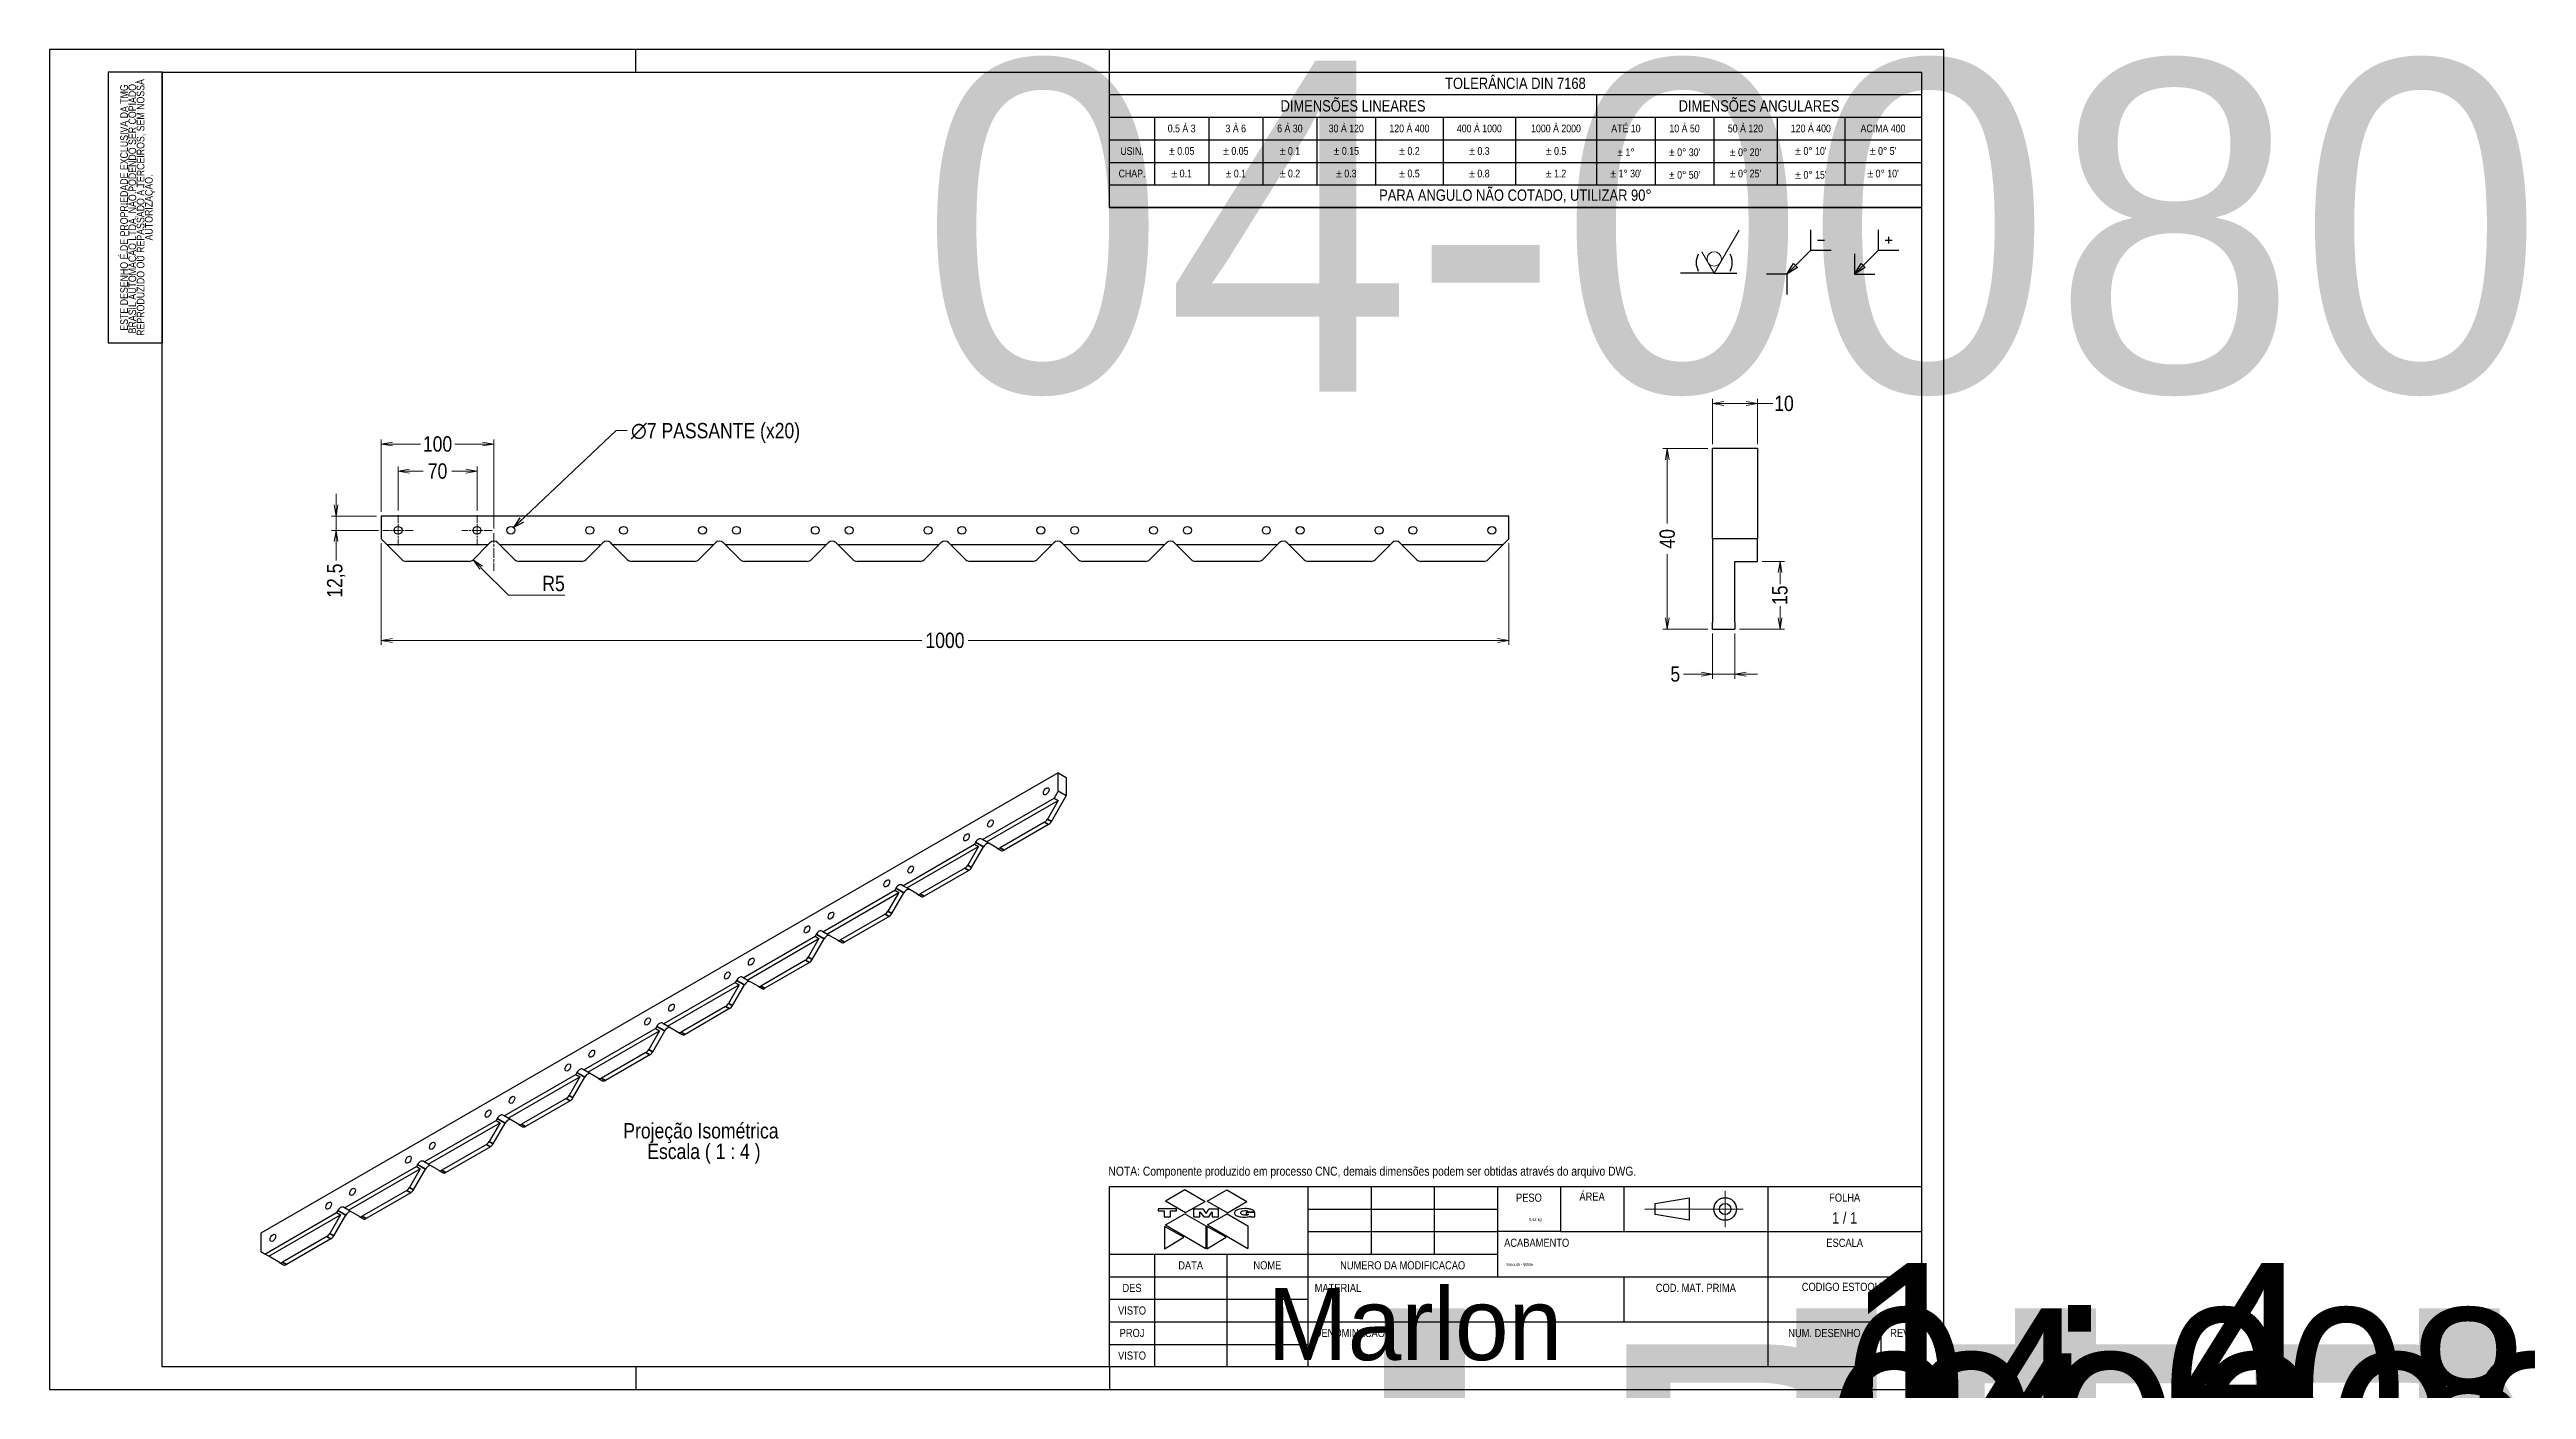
# Model space of a CAD drawing. Header units: millimetres. Extents: x 0 to 9914, y -512 to 1188.
# Drawn here: x 0 to 2197, y 0 to 1188 of the extents above; entities that cross this region are included whole.
import ezdxf
from ezdxf.enums import TextEntityAlignment as Align

# ---------------------------------------------------------------- set-up
doc = ezdxf.new("R2018")
doc.units = ezdxf.units.MM
doc.header["$LTSCALE"] = 4
doc.linetypes.add('CHAIN', pattern=[0.3543, 0.2362, -0.0295, 0.0591, -0.0295])
doc.layers.get('0').update_dxf_attribs({"lineweight": 25})
for name, color, linetype, lineweight in [('TMG - Bordas', 7, 'Continuous', 25), ('TMG - Simbolos', 7, 'Continuous', 25), ('TMG - Título', 7, 'Continuous', 25), ('TMG - Visível', 7, 'Continuous', 25), ('TMG - Visível Estreita', 7, 'Continuous', 35)]:
    doc.layers.add(name, color=color, linetype=linetype, lineweight=lineweight)
for name, color, linetype, lineweight, true_color in [('TMG - Cota', 1, 'Continuous', 18, 0xff0000), ('TMG - Laranja', 7, 'Continuous', 9, 0xf49800), ('TMG - Linha de Centro', 5, 'Continuous', 18, 0x0000ff), ('TMG - Marca de Centro', 5, 'Continuous', 18, 0x0000ff), ('TMG - Marrom', 7, 'Continuous', 9, 0x716f5f), ('TMG - Simbologia Usinagem', 5, 'Continuous', 18, 0x0000ff)]:
    doc.layers.add(name, color=color, linetype=linetype, lineweight=lineweight, true_color=true_color)
doc.styles.get("Standard").update_dxf_attribs({"font": 'technic_.ttf'})
doc.styles.add('TMG - Cota', font='technic_.ttf')
doc.styles.add('TMG - Lista de Peças', font='technic_.ttf')
doc.styles.add('TMG - Tolerância', font='technic_.ttf')
doc.dimstyles.new('TMG - Cota', dxfattribs={"dimscale": 4, "dimtxt": 3.4, "dimasz": 2.5, "dimexe": 1, "dimexo": 1, "dimgap": 0.8, "dimtad": 0, "dimrnd": 1e-08, "dimtxsty": 'TMG - Cota', "dimblk": 'OPEN', "dimcen": 0.09, "dimdle": 10, "dimclrd": 256, "dimclre": 256, "dimclrt": 256, "dimadec": 0, "dimazin": 0, "dimtfac": 0.470588, "dimtmove": 0, "dimatfit": 3, "dimldrblk": 'Open-1', "dimfxl": 1, "dimtolj": 1, "dimtzin": 0, "dimlwd": -1, "dimlwe": -1, "dimarcsym": 0})
doc.dimstyles.new('TMG - Cota$7', dxfattribs={"dimscale": 4, "dimtxt": 3.4, "dimasz": 2.5, "dimexe": 1, "dimexo": 1, "dimgap": 0.8, "dimtad": 0, "dimrnd": 1e-08, "dimtxsty": 'TMG - Cota', "dimblk": 'OPEN', "dimcen": 0.09, "dimdle": 10, "dimclrd": 256, "dimclre": 256, "dimclrt": 256, "dimadec": 0, "dimazin": 0, "dimtfac": 0.470588, "dimtmove": 0, "dimatfit": 3, "dimldrblk": 'Open-1', "dimfxl": 1, "dimtolj": 1, "dimtzin": 0, "dimlwd": -1, "dimlwe": -1, "dimarcsym": 0})

msp = doc.modelspace()

# ---------------------------------------------------------------- texts
at = {"layer": 'TMG - Cota', "insert": (515.609, 856.915), "char_height": 13.6, "width": 184.43258, "attachment_point": 1, "line_spacing_factor": 1.05, "style": 'TMG - Cota'}
msp.add_mtext('{\\fAIGDT|b0|i0;\\H13.6000;n\\fTechnic|b0|i0;\\H13.6000;7 PASSANTE (x20)\\P }', dxfattribs=at)
at = {"layer": 'TMG - Simbolos', "char_height": 13.6, "attachment_point": 7, "style": 'TMG - Cota'}
for s, insert in [('Projeção Isométrica', (508.839, 218.359)), ('Escala ( 1 : 4 )', (530.106, 200.194))]:
    msp.add_mtext(s, dxfattribs=dict(at, insert=insert))
at = {"layer": 'TMG - Simbolos', "insert": (939.049, 187.115), "char_height": 8, "width": 576.78848, "attachment_point": 7, "style": 'TMG - Lista de Peças'}
msp.add_mtext('{\\fTechnic|b0|i0;NOTA: Componente produzido em processo CNC, demais dimensões podem ser obtidas através do arquivo DWG.}', dxfattribs=at)

# ---------------------------------------------------------------- blocks, each defined once
blk = doc.blocks.new('Borders BORDA A3')
at = {"layer": 'TMG - Bordas'}
for p, q in [((420, 297), (0, 297)), ((0, 297), (0, 0)), ((130, 292), (130, 297)), ((235, 292), (235, 297)), ((420, 0), (420, 297)), ((0, 0), (420, 0)), ((130, 5), (130, 0)), ((235, 5), (235, 0))]:
    blk.add_line(p, q, dxfattribs=at)
at = {"layer": 'TMG - Bordas', "lineweight": 30}
for p, q in [((25, 292), (415, 292)), ((25, 5), (25, 292)), ((25, 232), (25, 292)), ((235, 292), (415, 292)), ((415, 292), (415, 5)), ((415, 292), (415, 262)), ((415, 5), (25, 5))]:
    blk.add_line(p, q, dxfattribs=at)
at = {"layer": 'TMG - Bordas', "lineweight": 30, "flags": 104}
blk.add_attdef('STOCK_NUMBER', text='', height=4.5, dxfattribs=at).set_placement((192.93, 294.57), align=Align.TOP_CENTER)
at = {"layer": 'TMG - Bordas', "lineweight": 30, "flags": 1}
blk.add_attdef('FILENAME_AND_PATH', text='', height=1.7, rotation=90, dxfattribs=at).set_placement((22.75, 5), align=Align.TOP_CENTER)
blk = doc.blocks.new('TMG.Rebarba')
at = {"layer": 'TMG - Simbolos'}
for p, q in [((-4.85, 2.65), (-4.85, 7.15)), ((10.15, 2.65), (10.15, 7.15)), ((12.4, 5.65), (12.4, 4.15)), ((-10.15, -2.65), (-4.85, 2.65)), ((-4.85, 2.65), (-0.35, 2.65)), ((-3.35, 4.9), (-1.85, 4.9)), ((4.85, -2.65), (10.15, 2.65)), ((4.85, 1.85), (4.85, -2.65)), ((10.15, 2.65), (14.65, 2.65)), ((11.65, 4.9), (13.15, 4.9)), ((-10.15, -2.65), (-14.65, -2.65)), ((-10.15, -2.65), (-8.67, -0.32)), ((-7.82, -1.17), (-10.15, -2.65)), ((-10.15, -2.65), (-10.15, -7.15)), ((-8.67, -0.32), (-7.82, -1.17)), ((4.85, -2.65), (6.33, -0.32)), ((7.18, -1.17), (4.85, -2.65)), ((4.85, -2.65), (9.35, -2.65)), ((6.33, -0.32), (7.18, -1.17))]:
    blk.add_line(p, q, dxfattribs=at)
blk = doc.blocks.new('Tolerâncias DIN 7168')
at = {"layer": 'TMG - Simbolos', "lineweight": 30}
for p, q in [((-180, -30), (-180, 0)), ((-180, -5), (0, -5)), ((-72, -5), (-72, -25)), ((-180, -10), (0, -10)), ((-170, -10), (-170, -25)), ((-158, -10), (-158, -25)), ((-146, -10), (-146, -25)), ((-134, -10), (-134, -25)), ((-121, -10), (-121, -25)), ((-106, -10), (-106, -25)), ((-90, -10), (-90, -25)), ((-59, -10), (-59, -25)), ((-46, -10), (-46, -25)), ((-32, -10), (-32, -25)), ((-17, -10), (-17, -25)), ((-180, -15), (0, -15)), ((-180, -20), (0, -20)), ((-180, -25), (0, -25)), ((-180, -30), (0, -30)), ((0, -30), (-180, -30))]:
    blk.add_line(p, q, dxfattribs=at)
at = {"layer": 'TMG - Simbolos'}
for p, q in [((-180, 0), (0, 0)), ((0, 0), (0, -30))]:
    blk.add_line(p, q, dxfattribs=at)
at = {"layer": 'TMG - Simbolos', "attachment_point": 5, "style": 'TMG - Tolerância'}
for s, insert, char_height in [('\\fTechnic|b0|i0;\\H2.5000;TOLERÂNCIA DIN 7168', (-90, -2.5), 2.5), ('\\fTechnic|b0|i0;\\H2.5000;DIMENSÕES LINEARES', (-126, -7.5), 2.5), ('\\fTechnic|b0|i0;\\H2.5000;DIMENSÕES ANGULARES', (-36, -7.5), 2.5), ('\\fTechnic|b0|i0;\\H1.7000;0.5 À 3', (-164, -12.5), 1.7), ('\\fTechnic|b0|i0;\\H1.7000;3 À 6', (-152, -12.5), 1.7), ('\\fTechnic|b0|i0;\\H1.7000;6 À 30', (-140, -12.5), 1.7), ('\\fTechnic|b0|i0;\\H1.7000;30 À 120', (-127.5, -12.5), 1.7), ('\\fTechnic|b0|i0;\\H1.7000;120 À 400', (-113.5, -12.5), 1.7), ('\\fTechnic|b0|i0;\\H1.7000;400 À 1000', (-98, -12.5), 1.7), ('\\fTechnic|b0|i0;\\H1.7000;1000 À 2000', (-81, -12.5), 1.7), ('\\fTechnic|b0|i0;\\H1.7000;ATÉ 10', (-65.5, -12.5), 1.7), ('\\fTechnic|b0|i0;\\H1.7000;10 À 50', (-52.5, -12.5), 1.7), ('\\fTechnic|b0|i0;\\H1.7000;50 À 120', (-39, -12.5), 1.7), ('\\fTechnic|b0|i0;\\H1.7000;120 À 400', (-24.5, -12.5), 1.7), ('\\fTechnic|b0|i0;\\H1.7000;ACIMA 400', (-8.5, -12.49), 1.7), ('\\fTechnic|b0|i0;\\H1.7000;CHAP.', (-175, -22.49), 1.7), ('\\fTechnic|b0|i0;\\H1.7000;USIN.', (-175, -17.5), 1.7), ('\\fTechnic|b0|i0;\\H1.7000;± 0.05', (-164, -17.49), 1.7), ('\\fTechnic|b0|i0;\\H1.7000;± 0.1', (-164, -22.49), 1.7), ('\\fTechnic|b0|i0;\\H1.7000;± 0.05', (-152, -17.49), 1.7), ('\\fTechnic|b0|i0;\\H1.7000;± 0.1', (-152, -22.49), 1.7), ('\\fTechnic|b0|i0;\\H1.7000;± 0.1', (-140, -17.49), 1.7), ('\\fTechnic|b0|i0;\\H1.7000;± 0.2', (-140, -22.49), 1.7), ('\\fTechnic|b0|i0;\\H1.7000;± 0.15', (-127.5, -17.49), 1.7), ('\\fTechnic|b0|i0;\\H1.7000;± 0.3', (-127.5, -22.49), 1.7), ('\\fTechnic|b0|i0;\\H1.7000;± 0.2', (-113.5, -17.49), 1.7), ('\\fTechnic|b0|i0;\\H1.7000;± 0.5', (-113.5, -22.49), 1.7), ('\\fTechnic|b0|i0;\\H1.7000;± 0.3', (-98, -17.49), 1.7), ('\\fTechnic|b0|i0;\\H1.7000;± 0.8', (-98, -22.5), 1.7), ('\\fTechnic|b0|i0;\\H1.7000;± 0.5', (-81, -17.49), 1.7), ('\\fTechnic|b0|i0;\\H1.7000;± 1.2', (-81, -22.49), 1.7), ("\\fTechnic|b0|i0;\\H1.7000;± 1° 30'", (-65.5, -22.49), 1.7), ('\\fTechnic|b0|i0;\\H1.7000;± 1°\\fTechnic|b0|i0;\\H1.6000;\\P', (-65.5, -17.78), 1.7), ("\\fTechnic|b0|i0;\\H1.7000;± 0° 30'\\fTechnic|b0|i0;\\H1.6000;\\P", (-52.5, -17.78), 1.7), ("\\fTechnic|b0|i0;\\H1.7000;± 0° 50'\\fTechnic|b0|i0;\\H1.6000;\\P", (-52.5, -22.78), 1.7), ("\\fTechnic|b0|i0;\\H1.7000;± 0° 20'\\fTechnic|b0|i0;\\H1.6000;\\P", (-39, -17.78), 1.7), ("\\fTechnic|b0|i0;\\H1.7000;± 0° 25'", (-39, -22.49), 1.7), ("\\fTechnic|b0|i0;\\H1.7000;± 0° 10'", (-24.5, -17.49), 1.7), ("\\fTechnic|b0|i0;\\H1.7000;± 0° 15'\\fTechnic|b0|i0;\\H1.6000;\\P", (-24.5, -22.78), 1.7), ("\\fTechnic|b0|i0;\\H1.7000;± 0° 10'", (-8.5, -22.49), 1.7), ("\\fTechnic|b0|i0;\\H1.7000;± 0° 5'", (-8.5, -17.49), 1.7), ('\\fTechnic|b0|i0;\\H2.5000;PARA ANGULO NÃO COTADO, UTILIZAR 90°', (-90, -27.5), 2.5)]:
    blk.add_mtext(s, dxfattribs=dict(at, insert=insert, char_height=char_height))
blk = doc.blocks.new('TMG.Propriedade')
at = {"layer": 'TMG - Simbolos', "lineweight": 30}
for p, q in [((-12, 0), (-12, -60)), ((0, 0), (-12, 0)), ((-12, -60), (0, -60))]:
    blk.add_line(p, q, dxfattribs=at)
at = {"layer": 'TMG - Simbolos'}
blk.add_line((0, 0), (0, -60), dxfattribs=at)
at = {"layer": 'TMG - Simbolos', "insert": (-5.47, -30), "char_height": 1.7, "width": 58.8074, "attachment_point": 5, "rotation": 90, "line_spacing_factor": 0.645397, "style": 'TMG - Tolerância'}
blk.add_mtext('\\fTechnic|b0|i0;\\H1.7000;ESTE DESENHO É DE PROPRIEDADE EXCLUSIVA DA TMG BRASIL AUTOMAÇÃO LTDA\\fTechnic|b0|i0;\\H1.7000;, NÃO PODENDO SER COPIADO, REPRODUZIDO OU REPASSADO À TERCEIROS, SEM NOSSA AUTORIZAÇÃO.\\fTechnic|b0|i0;\\H1.6000;\\P', dxfattribs=at)
blk = doc.blocks.new('(U.P.)')
at = {"layer": 'TMG - Simbologia Usinagem', "lineweight": 18}
for p, q in [((13, 9.53), (7.5, 0)), ((7.5, 0), (4.75, 4.76))]:
    blk.add_line(p, q, dxfattribs=at)
at = {"layer": 'TMG - Simbologia Usinagem'}
blk.add_circle((7.5, 3.18), 1.59, dxfattribs=at)
at = {"layer": 'TMG - Título'}
for q in [(0, 0), (12.5, 0)]:
    blk.add_line((7.5, 0), q, dxfattribs=at)
for start, end in [(151.9454, 208.0546), (331.9454, 28.0546)]:
    blk.add_arc((7.5, 2.38), 4, start, end, dxfattribs=at)
blk = doc.blocks.new('_Open')
at = {"color": 0, "linetype": 'ByBlock', "lineweight": -2}
for p, q in [((-1, 0.17), (0, 0)), ((-1, -0.17), (0, 0)), ((0, 0), (-1, 0))]:
    blk.add_line(p, q, dxfattribs=at)
blk = doc.blocks.new('*D28')
at = {"layer": 'Defpoints', "color": 0, "transparency": 16777216}
for p in [(1474.7, 874.2), (1474.7, 834.2), (1514.7, 834.2)]:
    blk.add_point(p, dxfattribs=at)
at = {"layer": 'TMG - Cota', "transparency": 16777216}
for p, q in [((1474.7, 838.2), (1474.7, 878.2)), ((1484.7, 874.2), (1504.7, 874.2)), ((1514.7, 838.2), (1514.7, 878.2)), ((1514.7, 874.2), (1528.4, 874.2))]:
    blk.add_line(p, q, dxfattribs=at)
at = {"layer": 'TMG - Cota', "transparency": 16777216, "xscale": 10, "yscale": 10, "zscale": 10, "rotation": 180}
blk.add_blockref('_Open', (1474.7, 874.2), dxfattribs=at)
at = {"layer": 'TMG - Cota', "transparency": 16777216, "xscale": 10, "yscale": 10, "zscale": 10}
blk.add_blockref('_Open', (1514.7, 874.2), dxfattribs=at)
at = {"layer": 'TMG - Cota', "transparency": 16777216, "insert": (1538.2, 881.1), "char_height": 13.6, "attachment_point": 2, "style": 'TMG - Cota'}
blk.add_mtext('\\A1;10', dxfattribs=at)
blk = doc.blocks.new('Open-1')
at = {"color": 0}
for p, q in [((0, 0), (-1, 0.25)), ((-1, 0), (0, 0)), ((-1, -0.25), (0, 0))]:
    blk.add_line(p, q, dxfattribs=at)
blk = doc.blocks.new('*D29')
at = {"layer": 'Defpoints', "color": 0, "transparency": 16777216}
for p in [(1474.7, 834.2), (1434.7, 674.2), (1474.7, 674.2)]:
    blk.add_point(p, dxfattribs=at)
at = {"layer": 'TMG - Cota', "transparency": 16777216}
for p, q in [((1470.7, 834.2), (1430.7, 834.2)), ((1434.7, 824.2), (1434.7, 767.7)), ((1434.7, 684.2), (1434.7, 740.7)), ((1470.7, 674.2), (1430.7, 674.2))]:
    blk.add_line(p, q, dxfattribs=at)
at = {"layer": 'TMG - Cota', "transparency": 16777216, "xscale": 10, "yscale": 10, "zscale": 10}
for p, rotation in [((1434.7, 834.2), 90), ((1434.7, 674.2), 270)]:
    blk.add_blockref('_Open', p, dxfattribs=dict(at, rotation=rotation))
at = {"layer": 'TMG - Cota', "transparency": 16777216, "insert": (1427.8, 754.2), "char_height": 13.6, "attachment_point": 2, "rotation": 90, "style": 'TMG - Cota'}
blk.add_mtext('\\A1;40', dxfattribs=at)
blk = doc.blocks.new('*D30')
at = {"layer": 'Defpoints', "color": 0, "transparency": 16777216}
for p in [(1514.7, 734.2), (1494.7, 674.2), (1534.7, 674.2)]:
    blk.add_point(p, dxfattribs=at)
at = {"layer": 'TMG - Cota', "transparency": 16777216}
for p, q in [((1518.7, 734.2), (1538.7, 734.2)), ((1534.7, 724.2), (1534.7, 713.9)), ((1534.7, 684.2), (1534.7, 694.5)), ((1498.7, 674.2), (1538.7, 674.2))]:
    blk.add_line(p, q, dxfattribs=at)
at = {"layer": 'TMG - Cota', "transparency": 16777216, "xscale": 10, "yscale": 10, "zscale": 10}
for p, rotation in [((1534.7, 734.2), 90), ((1534.7, 674.2), 270)]:
    blk.add_blockref('_Open', p, dxfattribs=dict(at, rotation=rotation))
at = {"layer": 'TMG - Cota', "transparency": 16777216, "insert": (1527.7, 704.2), "char_height": 13.6, "attachment_point": 2, "rotation": 90, "style": 'TMG - Cota'}
blk.add_mtext('\\A1;15', dxfattribs=at)
blk = doc.blocks.new('*D31')
at = {"layer": 'Defpoints', "color": 0, "transparency": 16777216}
for p in [(1474.7, 674.2), (1494.7, 674.2), (1494.7, 634.2)]:
    blk.add_point(p, dxfattribs=at)
at = {"layer": 'TMG - Cota', "transparency": 16777216}
for p, q in [((1474.7, 670.2), (1474.7, 630.2)), ((1494.7, 670.2), (1494.7, 630.2)), ((1464.7, 634.2), (1449.2, 634.2)), ((1494.7, 634.2), (1474.7, 634.2)), ((1504.7, 634.2), (1514.7, 634.2))]:
    blk.add_line(p, q, dxfattribs=at)
at = {"layer": 'TMG - Cota', "transparency": 16777216, "xscale": 10, "yscale": 10, "zscale": 10}
blk.add_blockref('_Open', (1474.7, 634.2), dxfattribs=at)
at = {"layer": 'TMG - Cota', "transparency": 16777216, "xscale": 10, "yscale": 10, "zscale": 10, "rotation": 180}
blk.add_blockref('_Open', (1494.7, 634.2), dxfattribs=at)
at = {"layer": 'TMG - Cota', "transparency": 16777216, "insert": (1441.8, 641.2), "char_height": 13.6, "attachment_point": 2, "style": 'TMG - Cota'}
blk.add_mtext('\\A1;5', dxfattribs=at)
blk = doc.blocks.new('*D32')
at = {"layer": 'Defpoints', "color": 0, "transparency": 16777216}
for p in [(394.1, 838.2), (294.1, 774.2), (394.1, 759.2)]:
    blk.add_point(p, dxfattribs=at)
at = {"layer": 'TMG - Cota', "transparency": 16777216}
for p, q in [((294.1, 778.2), (294.1, 842.2)), ((304.1, 838.2), (328.9, 838.2)), ((384.1, 838.2), (359.3, 838.2)), ((394.1, 763.2), (394.1, 842.2))]:
    blk.add_line(p, q, dxfattribs=at)
at = {"layer": 'TMG - Cota', "transparency": 16777216, "xscale": 10, "yscale": 10, "zscale": 10, "rotation": 180}
blk.add_blockref('_Open', (294.1, 838.2), dxfattribs=at)
at = {"layer": 'TMG - Cota', "transparency": 16777216, "xscale": 10, "yscale": 10, "zscale": 10}
blk.add_blockref('_Open', (394.1, 838.2), dxfattribs=at)
at = {"layer": 'TMG - Cota', "transparency": 16777216, "insert": (344.1, 845.1), "char_height": 13.6, "attachment_point": 2, "style": 'TMG - Cota'}
blk.add_mtext('\\A1;100', dxfattribs=at)
blk = doc.blocks.new('*D33')
at = {"layer": 'Defpoints', "color": 0, "transparency": 16777216}
for p in [(294.1, 754.2), (1294.1, 754.2), (1294.1, 664.1)]:
    blk.add_point(p, dxfattribs=at)
at = {"layer": 'TMG - Cota', "transparency": 16777216}
for p, q in [((294.1, 750.2), (294.1, 660.1)), ((1294.1, 750.2), (1294.1, 660.1)), ((304.1, 664.1), (773.5, 664.1)), ((1284.1, 664.1), (814.7, 664.1))]:
    blk.add_line(p, q, dxfattribs=at)
at = {"layer": 'TMG - Cota', "transparency": 16777216, "xscale": 10, "yscale": 10, "zscale": 10, "rotation": 180}
blk.add_blockref('_Open', (294.1, 664.1), dxfattribs=at)
at = {"layer": 'TMG - Cota', "transparency": 16777216, "xscale": 10, "yscale": 10, "zscale": 10}
blk.add_blockref('_Open', (1294.1, 664.1), dxfattribs=at)
at = {"layer": 'TMG - Cota', "transparency": 16777216, "insert": (794.1, 671), "char_height": 13.6, "attachment_point": 2, "style": 'TMG - Cota'}
blk.add_mtext('\\A1;1000', dxfattribs=at)
blk = doc.blocks.new('*D34')
at = {"layer": 'Defpoints', "color": 0, "transparency": 16777216}
for p in [(254.1, 774.2), (294.1, 774.2), (295.6, 761.7)]:
    blk.add_point(p, dxfattribs=at)
at = {"layer": 'TMG - Cota', "transparency": 16777216}
for p, q in [((254.1, 784.2), (254.1, 794.2)), ((290.1, 774.2), (250.1, 774.2)), ((254.1, 774.2), (254.1, 761.7)), ((291.6, 761.7), (250.1, 761.7)), ((254.1, 751.7), (254.1, 735))]:
    blk.add_line(p, q, dxfattribs=at)
at = {"layer": 'TMG - Cota', "transparency": 16777216, "xscale": 10, "yscale": 10, "zscale": 10}
for p, rotation in [((254.1, 774.2), 270), ((254.1, 761.7), 90)]:
    blk.add_blockref('_Open', p, dxfattribs=dict(at, rotation=rotation))
at = {"layer": 'TMG - Cota', "transparency": 16777216, "insert": (246.1, 717.1), "char_height": 13.6, "attachment_point": 2, "rotation": 90, "style": 'TMG - Cota'}
blk.add_mtext('\\A1;12,5', dxfattribs=at)
blk = doc.blocks.new('*D35')
at = {"layer": 'Defpoints', "color": 0, "transparency": 16777216}
for p in [(379.1, 814.2), (309.1, 775.2), (379.1, 775.2)]:
    blk.add_point(p, dxfattribs=at)
at = {"layer": 'TMG - Cota', "transparency": 16777216}
for p, q in [((309.1, 779.2), (309.1, 818.2)), ((319.1, 814.2), (331.3, 814.2)), ((369.1, 814.2), (356.8, 814.2)), ((379.1, 779.2), (379.1, 818.2))]:
    blk.add_line(p, q, dxfattribs=at)
at = {"layer": 'TMG - Cota', "transparency": 16777216, "xscale": 10, "yscale": 10, "zscale": 10, "rotation": 180}
blk.add_blockref('_Open', (309.1, 814.2), dxfattribs=at)
at = {"layer": 'TMG - Cota', "transparency": 16777216, "xscale": 10, "yscale": 10, "zscale": 10}
blk.add_blockref('_Open', (379.1, 814.2), dxfattribs=at)
at = {"layer": 'TMG - Cota', "transparency": 16777216, "insert": (344.1, 821.1), "char_height": 13.6, "attachment_point": 2, "style": 'TMG - Cota'}
blk.add_mtext('\\A1;70', dxfattribs=at)
blk = doc.blocks.new('*D36')
at = {"layer": 'Defpoints', "color": 0, "transparency": 16777216}
for p in [(372, 739.2), (375.6, 735.7)]:
    blk.add_point(p, dxfattribs=at)
at = {"layer": 'TMG - Cota', "transparency": 16777216}
for p, q in [((407, 704.3), (382.6, 728.6)), ((457.1, 704.3), (407, 704.3))]:
    blk.add_line(p, q, dxfattribs=at)
at = {"layer": 'TMG - Cota', "transparency": 16777216, "xscale": 10, "yscale": 10, "zscale": 10, "rotation": 135.0000000000055}
blk.add_blockref('_Open', (375.6, 735.7), dxfattribs=at)
at = {"layer": 'TMG - Cota', "transparency": 16777216, "insert": (447, 721.4), "char_height": 13.6, "attachment_point": 2, "style": 'TMG - Cota'}
blk.add_mtext('\\A1;R5', dxfattribs=at)
blk = doc.blocks.new('Title Blocks LEGENDA TMG A4 A3')
at = {"layer": 'TMG - Bordas', "lineweight": 30}
blk.add_line((151.61, 80.53), (195.61, 80.53), dxfattribs=at)
at = {"layer": 'TMG - Laranja', "color": 30, "linetype": 'Continuous', "lineweight": 30, "true_color": 0xf49800}
for p, q in [((164.01, 92.36), (168.34, 94.82)), ((168.34, 94.82), (172.79, 92.22)), ((173.29, 92.29), (177.63, 94.75)), ((177.63, 94.75), (182.08, 92.16)), ((164.01, 92.36), (168.45, 89.76)), ((164.01, 87.01), (168.34, 89.47)), ((168.34, 89.47), (172.95, 86.79)), ((168.45, 89.76), (172.79, 92.22)), ((173.29, 92.29), (177.74, 89.69)), ((173.36, 87.01), (177.69, 89.47)), ((177.69, 89.47), (182.3, 86.79)), ((177.74, 89.69), (182.08, 92.16)), ((164.01, 87.01), (172.95, 81.81)), ((172.95, 86.79), (172.95, 81.81)), ((173.36, 87.01), (182.3, 81.81)), ((182.3, 86.79), (182.3, 81.81))]:
    blk.add_line(p, q, dxfattribs=at)
at = {"layer": 'TMG - Linha de Centro'}
for p, q in [((288.11, 94.53), (288.11, 86.53)), ((292.11, 90.53), (270.27, 90.53))]:
    blk.add_line(p, q, dxfattribs=at)
at = {"layer": 'TMG - Marrom', "color": 251, "linetype": 'Continuous', "lineweight": 30, "true_color": 0x716f5f}
for p, q in [((162.41, 90.58), (162.41, 90.12)), ((166.47, 90.58), (162.41, 90.58)), ((162.41, 90.12), (163.71, 90.12)), ((163.71, 90.12), (163.71, 88.77)), ((163.71, 88.77), (165.15, 88.77)), ((165.15, 88.77), (165.15, 90.09)), ((165.15, 90.09), (166.47, 90.09)), ((166.47, 90.09), (166.47, 90.58)), ((170.32, 88.77), (170.32, 90.58)), ((170.32, 90.58), (172.34, 90.58)), ((170.32, 88.77), (171.67, 88.77)), ((171.67, 88.77), (171.67, 89.91)), ((171.67, 89.91), (172.52, 88.77)), ((172.34, 90.58), (173.02, 89.53)), ((172.52, 88.77), (173.62, 88.77)), ((173.02, 89.53), (173.7, 90.58)), ((173.62, 88.77), (174.39, 89.87)), ((173.7, 90.58), (175.76, 90.58)), ((174.39, 89.87), (174.39, 88.77)), ((174.39, 88.77), (175.76, 88.77)), ((175.76, 88.77), (175.76, 90.58)), ((179.32, 89.76), (179.3, 89.67)), ((179.3, 89.67), (179.32, 89.54)), ((179.39, 89.91), (179.32, 89.76)), ((179.32, 89.54), (179.39, 89.36)), ((179.5, 90.07), (179.39, 89.91)), ((179.39, 89.36), (179.48, 89.25)), ((179.48, 89.25), (179.65, 89.12)), ((179.68, 90.21), (179.5, 90.07)), ((179.65, 89.12), (179.85, 89.01)), ((179.83, 90.29), (179.68, 90.21)), ((180.01, 90.38), (179.83, 90.29)), ((179.85, 89.01), (179.96, 88.97)), ((179.96, 88.97), (180.12, 88.92)), ((180.34, 90.49), (180.01, 90.38)), ((180.12, 88.92), (180.31, 88.86)), ((180.31, 88.86), (180.49, 88.81)), ((180.83, 90.57), (180.34, 90.49)), ((180.49, 88.81), (180.69, 88.79)), ((180.69, 88.79), (180.84, 88.77)), ((180.73, 89.72), (180.75, 89.8)), ((180.73, 89.61), (180.73, 89.72)), ((180.75, 89.52), (180.73, 89.61)), ((180.75, 89.8), (180.8, 89.91)), ((180.82, 89.43), (180.75, 89.52)), ((180.8, 89.91), (180.86, 89.98)), ((180.89, 89.36), (180.82, 89.43)), ((181.1, 90.58), (180.83, 90.57)), ((180.84, 88.77), (181.11, 88.75)), ((180.86, 89.98), (180.97, 90.07)), ((180.97, 89.3), (180.89, 89.36)), ((180.97, 90.07), (181.11, 90.11)), ((181.08, 89.25), (180.97, 89.3)), ((181.24, 89.21), (181.08, 89.25)), ((181.59, 90.61), (181.1, 90.58)), ((181.11, 90.11), (181.33, 90.16)), ((181.11, 88.75), (181.33, 88.73)), ((181.46, 89.17), (181.24, 89.21)), ((181.33, 90.16), (181.63, 90.18)), ((181.33, 88.73), (181.41, 88.73)), ((181.41, 88.73), (181.63, 88.73)), ((181.68, 89.14), (181.46, 89.17)), ((181.99, 90.62), (181.59, 90.61)), ((181.63, 90.18), (181.9, 90.18)), ((181.63, 88.73), (181.85, 88.73)), ((181.81, 89.14), (181.68, 89.14)), ((181.94, 89.14), (181.81, 89.14)), ((181.85, 88.73), (182.21, 88.77)), ((181.9, 90.18), (182.01, 90.16)), ((181.92, 89.74), (181.92, 89.36)), ((183.81, 89.74), (181.92, 89.74)), ((181.92, 89.36), (182.54, 89.36)), ((182.1, 89.17), (181.94, 89.14)), ((182.18, 90.6), (181.99, 90.62)), ((182.01, 90.16), (182.12, 90.11)), ((182.23, 89.19), (182.1, 89.17)), ((182.12, 90.11), (182.21, 90.08)), ((182.38, 90.57), (182.18, 90.6)), ((182.21, 90.08), (182.32, 90)), ((182.21, 88.77), (182.43, 88.79)), ((182.36, 89.23), (182.23, 89.19)), ((182.32, 90), (182.38, 89.91)), ((182.45, 89.28), (182.36, 89.23)), ((182.58, 90.55), (182.38, 90.57)), ((182.38, 89.91), (183.75, 89.91)), ((182.43, 88.79), (182.69, 88.88)), ((182.54, 89.36), (182.45, 89.28)), ((182.69, 90.53), (182.58, 90.55)), ((182.82, 90.51), (182.69, 90.53)), ((182.69, 88.88), (182.87, 88.95)), ((182.95, 90.46), (182.82, 90.51)), ((182.87, 88.95), (182.89, 88.77)), ((182.89, 88.77), (183.81, 88.77)), ((183.04, 90.44), (182.95, 90.46)), ((183.13, 90.42), (183.04, 90.44)), ((183.24, 90.38), (183.13, 90.42)), ((183.33, 90.33), (183.24, 90.38)), ((183.42, 90.29), (183.33, 90.33)), ((183.48, 90.25), (183.42, 90.29)), ((183.55, 90.2), (183.48, 90.25)), ((183.64, 90.13), (183.55, 90.2)), ((183.68, 90.07), (183.64, 90.13)), ((183.72, 90), (183.68, 90.07)), ((183.75, 89.96), (183.72, 90)), ((183.75, 89.91), (183.75, 89.96)), ((183.81, 88.77), (183.81, 89.74)), ((163.83, 86.68), (163.83, 81.73)), ((168.12, 84.26), (163.83, 86.68)), ((163.83, 81.73), (168.12, 84.26)), ((173.18, 86.68), (173.18, 81.73)), ((177.47, 84.26), (173.18, 86.68)), ((173.18, 81.73), (177.47, 84.26))]:
    blk.add_line(p, q, dxfattribs=at)
at = {"layer": 'TMG - Simbolos', "lineweight": 30}
for p, q in [((151.61, 95.53), (331.61, 95.53)), ((151.61, 55.53), (151.61, 95.53)), ((195.61, 95.53), (195.61, 55.53)), ((209.61, 95.53), (209.61, 80.53)), ((223.61, 95.53), (223.61, 80.53)), ((237.61, 95.53), (237.61, 80.53)), ((265.61, 95.53), (265.61, 85.53)), ((297.61, 95.53), (297.61, 55.53)), ((331.61, 95.53), (331.61, 55.53)), ((195.61, 90.53), (237.61, 90.53)), ((161.61, 80.53), (161.61, 55.53)), ((177.61, 80.53), (177.61, 55.53)), ((195.61, 80.53), (237.61, 80.53)), ((151.61, 75.53), (195.61, 75.53)), ((195.61, 75.53), (331.61, 75.53)), ((265.61, 75.53), (265.61, 65.53)), ((151.61, 70.53), (195.61, 70.53)), ((151.61, 65.53), (195.61, 65.53)), ((151.61, 60.53), (195.61, 60.53)), ((195.61, 65.53), (331.61, 65.53)), ((331.61, 55.53), (151.61, 55.53))]:
    blk.add_line(p, q, dxfattribs=at)
at = {"layer": 'TMG - Simbolos'}
for p, q in [((251.61, 95.53), (251.61, 85.53)), ((272.61, 91.78), (280.11, 93.03)), ((272.61, 89.28), (272.61, 91.78)), ((280.11, 88.03), (272.61, 89.28)), ((280.11, 93.03), (280.11, 88.03)), ((195.61, 85.53), (237.61, 85.53)), ((251.61, 85.53), (237.61, 85.53)), ((251.61, 85.53), (265.61, 85.53)), ((265.61, 85.53), (331.61, 85.53)), ((237.61, 80.53), (237.61, 75.53)), ((322.61, 65.53), (322.61, 55.53))]:
    blk.add_line(p, q, dxfattribs=at)
at = {"layer": 'TMG - Simbolos', "color": 7}
blk.add_line((331.61, 55.53), (336.61, 50.53), dxfattribs=at)
at = {"layer": 'TMG - Simbolos'}
for radius in [2.5, 1.25]:
    blk.add_circle((288.11, 90.53), radius, dxfattribs=at)
at = {"layer": 'TMG - Simbolos', "char_height": 1.8, "style": 'TMG - Tolerância'}
for s, insert, attachment_point in [('\\fTechnic|b0|i0;\\H1.8000;PESO', (244.61, 93.03), 5), ('\\fTechnic|b0|i0;\\H1.8000;ÁREA', (258.61, 93.28), 5), ('\\fTechnic|b0|i0;\\H1.8000;FOLHA', (314.61, 93.04), 5), ('\\fTechnic|b0|i0;\\H1.8000;ACABAMENTO', (239.11, 83.04), 4), ('\\fTechnic|b0|i0;\\H1.8000;ESCALA', (314.61, 83.03), 5), ('\\fTechnic|b0|i0;\\H1.8000;DATA', (169.61, 78.04), 5), ('\\fTechnic|b0|i0;\\H1.8000;NOME', (186.61, 78.04), 5), ('\\fTechnic|b0|i0;\\H1.8000;NUMERO DA MODIFICACAO', (216.61, 78.04), 5), ('\\fTechnic|b0|i0;\\H1.8000;COD. MAT. PRIMA', (281.61, 73.04), 5), ('\\fTechnic|b0|i0;\\H1.8000;CODIGO ESTOQUE', (314.61, 73.03), 5), ('\\fTechnic|b0|i0;\\H1.8000;VISTO', (156.61, 68.03), 5), ('\\fTechnic|b0|i0;\\H1.8000;DENOMINACAO', (197.11, 63.04), 4), ('\\fTechnic|b0|i0;\\H1.8000;NUM. DESENHO', (310.11, 63.03), 5), ('\\fTechnic|b0|i0;\\H1.8000;REV.', (327.11, 63.05), 5)]:
    blk.add_mtext(s, dxfattribs=dict(at, insert=insert, attachment_point=attachment_point))
at = {"layer": 'TMG - Simbolos', "style": 'TMG - Tolerância'}
for s, insert, char_height, width, attachment_point in [('\\fTechnic|b0|i0;\\H2.5000;1 / 1', (314.61, 88.55), 2.5, 40.009, 5), ('\\fTechnic|b0|i0;\\H1.8000;DES', (156.61, 73.03), 1.8, 6.6594, 5), ('\\fTechnic|b0|i0;\\H1.8000;MATERIAL', (197.11, 73.04), 1.8, 12.5739, 4), ('\\fTechnic|b0|i0;\\H1.8000;PROJ', (156.61, 63.04), 1.8, 6.6594, 5), ('\\fTechnic|b0|i0;\\H1.8000;VISTO', (156.61, 58.03), 1.8, 7.058, 5)]:
    blk.add_mtext(s, dxfattribs=dict(at, insert=insert, char_height=char_height, width=width, attachment_point=attachment_point))
at = {"layer": 'TMG - Simbolos', "lineweight": 30, "flags": 104}
for tag, height, p in [('RLM_3', 1.8, (202.61, 93.03)), ('RLM_2', 1.8, (202.61, 88.03)), ('RLM_6', 1.8, (216.61, 93.03)), ('RLM_5', 1.8, (216.61, 88.03)), ('RLM_9', 1.8, (230.61, 93.03)), ('RLM_8', 1.8, (230.61, 88.03)), ('MASS\\P2;', 2.5, (244.61, 88.53)), ('ÁREA', 2.5, (258.61, 88.53)), ('RLM_1', 1.8, (202.61, 83.03)), ('RLM_4', 1.8, (216.61, 83.03)), ('RLM_7', 1.8, (230.61, 83.03)), ('ACABAMENTO', 2.5, (239.61, 78.53)), ('APPEARANCE', 2.5, (239.61, 78.53)), ('Initial_View_Scale', 2.5, (314.61, 78.53)), ('CHECKED_DATE', 1.8, (169.61, 73.03)), ('DESIGNER', 1.8, (186.61, 73.03)), ('MATERIAL', 2.5, (197.61, 68.53)), ('MATERIAL', 2.5, (197.61, 68.53)), ('STOCK_NUMBER', 2.5, (314.61, 68.53)), ('ENG_APPROVAL_DATE', 1.8, (169.61, 63.03)), ('PROJECT', 1.8, (186.61, 63.03)), ('DESCRIPTION', 2.5, (257.61, 60.53)), ('PART_NUMBER', 2.5, (310.11, 58.53)), ('REVISION_NUMBER', 2.5, (327.11, 58.53))]:
    blk.add_attdef(tag, text='', height=height, dxfattribs=at).set_placement(p, align=Align.TOP_CENTER)

# ---------------------------------------------------------------- dimensions: what is measured, and where the dimension line sits
at = {"layer": 'TMG - Cota'}
for base, p1, p2, angle, override, picture, middle in [((1474.707, 874.215), (1514.707, 834.215), (1474.707, 834.215), 180, {"dimgap": 0.8, "dimdec": 2, "dimlfac": 0.25, "dimtol": 0, "dimlim": 0, "dimtp": 0, "dimtm": 0, "dimtdec": 2, "dimtofl": 0, "dimatfit": 2}, '*D28', (1538.196, 874.215)), ((394.108, 838.215), (294.108, 774.215), (394.108, 759.215), 180, {"dimgap": 0.8, "dimdec": 2, "dimtol": 0, "dimlim": 0, "dimtp": 0, "dimtm": 0, "dimtdec": 2, "dimtofl": 0, "dimatfit": 1}, '*D32', (344.068, 838.215)), ((379.108, 814.215), (309.108, 775.215), (379.108, 775.215), 180, {"dimgap": 0.8, "dimdec": 2, "dimtol": 0, "dimlim": 0, "dimtp": 0, "dimtm": 0, "dimtdec": 2, "dimtofl": 0, "dimatfit": 1}, '*D35', (344.068, 814.215)), ((1434.707, 674.215), (1474.707, 834.215), (1474.707, 674.215), 90, {"dimgap": 0.8, "dimdec": 2, "dimlfac": 0.25, "dimtol": 0, "dimlim": 0, "dimtp": 0, "dimtm": 0, "dimtdec": 2, "dimtofl": 0, "dimatfit": 1}, '*D29', (1434.707, 754.215)), ((254.108, 774.215), (295.608, 761.715), (294.108, 774.215), 90, {"dimgap": 0.8, "dimdec": 2, "dimtol": 0, "dimlim": 0, "dimtp": 0, "dimtm": 0, "dimtdec": 2, "dimtofl": 1, "dimatfit": 1}, '*D34', (254.108, 717.121)), ((1294.108, 664.089), (294.108, 754.215), (1294.108, 754.215), 180, {"dimgap": 0.8, "dimdec": 2, "dimtol": 0, "dimlim": 0, "dimtp": 0, "dimtm": 0, "dimtdec": 2, "dimtofl": 0, "dimatfit": 1}, '*D33', (794.108, 664.089)), ((1534.707, 674.215), (1514.707, 734.215), (1494.707, 674.215), 270, {"dimgap": 0.8, "dimdec": 2, "dimlfac": 0.25, "dimtol": 0, "dimlim": 0, "dimtp": 0, "dimtm": 0, "dimtdec": 2, "dimtofl": 0, "dimatfit": 1}, '*D30', (1534.707, 704.215)), ((1494.707, 634.215), (1474.707, 674.215), (1494.707, 674.215), 180, {"dimgap": 0.8, "dimdec": 2, "dimlfac": 0.25, "dimtol": 0, "dimlim": 0, "dimtp": 0, "dimtm": 0, "dimtdec": 2, "dimtofl": 1, "dimatfit": 1}, '*D31', (1441.844, 634.215))]:
    dim = msp.add_linear_dim(base=base, p1=p1, p2=p2, angle=angle, dimstyle='TMG - Cota', override=override, dxfattribs=at)
    dim.commit()
    dim.dimension.update_dxf_attribs({"geometry": picture, "text_midpoint": middle, "dimtype": 160})
dim = msp.add_radius_dim(center=(372.037, 739.215), mpoint=(375.572, 735.679), dimstyle='TMG - Cota', override={"dimgap": 0.8, "dimtad": 1, "dimtih": 1, "dimtoh": 1, "dimdec": 2, "dimlfac": 1, "dimcen": 0, "dimtol": 0, "dimlim": 0, "dimtp": 0, "dimtm": 0, "dimtdec": 2, "dimtofl": 0}, dxfattribs=at)
dim.commit()
dim.dimension.update_dxf_attribs({"geometry": '*D36', "text_midpoint": (446.984, 704.278), "dimtype": 164})

# ---------------------------------------------------------------- linework, layer by layer
at = {"layer": 'TMG - Linha de Centro', "linetype": 'CHAIN', "ltscale": 9.316133}
msp.add_line((394.108, 759.215), (394.108, 725.679), dxfattribs=at)
at = {"layer": 'TMG - Marca de Centro', "linetype": 'CHAIN', "ltscale": 7.50055}
for p, q in [((309.108, 775.215), (309.108, 748.215)), ((379.108, 775.215), (379.108, 748.215)), ((322.608, 761.715), (295.608, 761.715)), ((392.608, 761.715), (365.608, 761.715))]:
    msp.add_line(p, q, dxfattribs=at)
at = {"layer": 'TMG - Visível'}
for p, q in [((1514.707, 834.215), (1474.707, 834.215)), ((1474.707, 754.215), (1474.707, 834.215)), ((1514.707, 834.215), (1514.707, 754.215)), ((294.108, 774.215), (294.108, 754.215)), ((1294.108, 774.215), (294.108, 774.215)), ((1294.108, 754.215), (1294.108, 774.215)), ((299.108, 749.215), (294.108, 754.215)), ((312.644, 735.679), (299.108, 749.215)), ((299.108, 749.215), (389.108, 749.215)), ((389.108, 749.215), (375.572, 735.679)), ((390.572, 750.679), (389.108, 749.215)), ((399.108, 749.215), (397.644, 750.679)), ((412.644, 735.679), (399.108, 749.215)), ((399.108, 749.215), (489.108, 749.215)), ((489.108, 749.215), (475.572, 735.679)), ((490.572, 750.679), (489.108, 749.215)), ((499.108, 749.215), (497.644, 750.679)), ((512.644, 735.679), (499.108, 749.215)), ((499.108, 749.215), (589.108, 749.215)), ((589.108, 749.215), (575.572, 735.679)), ((590.572, 750.679), (589.108, 749.215)), ((599.108, 749.215), (597.644, 750.679)), ((612.644, 735.679), (599.108, 749.215)), ((599.108, 749.215), (689.108, 749.215)), ((689.108, 749.215), (675.572, 735.679)), ((690.572, 750.679), (689.108, 749.215)), ((699.108, 749.215), (697.644, 750.679)), ((712.644, 735.679), (699.108, 749.215)), ((699.108, 749.215), (789.108, 749.215)), ((789.108, 749.215), (775.572, 735.679)), ((790.572, 750.679), (789.108, 749.215)), ((799.108, 749.215), (797.644, 750.679)), ((812.644, 735.679), (799.108, 749.215)), ((799.108, 749.215), (889.108, 749.215)), ((889.108, 749.215), (875.572, 735.679)), ((890.572, 750.679), (889.108, 749.215)), ((899.108, 749.215), (897.644, 750.679)), ((912.644, 735.679), (899.108, 749.215)), ((899.108, 749.215), (989.108, 749.215)), ((989.108, 749.215), (975.572, 735.679)), ((990.572, 750.679), (989.108, 749.215)), ((999.108, 749.215), (997.644, 750.679)), ((1012.644, 735.679), (999.108, 749.215)), ((999.108, 749.215), (1089.108, 749.215)), ((1089.108, 749.215), (1075.572, 735.679)), ((1090.572, 750.679), (1089.108, 749.215)), ((1099.108, 749.215), (1097.644, 750.679)), ((1112.644, 735.679), (1099.108, 749.215)), ((1099.108, 749.215), (1189.108, 749.215)), ((1189.108, 749.215), (1175.572, 735.679)), ((1190.572, 750.679), (1189.108, 749.215)), ((1199.108, 749.215), (1197.644, 750.679)), ((1212.644, 735.679), (1199.108, 749.215)), ((1199.108, 749.215), (1289.108, 749.215)), ((1289.108, 749.215), (1275.572, 735.679)), ((1294.108, 754.215), (1289.108, 749.215)), ((1514.707, 754.215), (1474.707, 754.215)), ((1474.707, 754.215), (1474.707, 680.072)), ((1514.707, 734.215), (1514.707, 754.215)), ((372.037, 734.215), (316.179, 734.215)), ((472.037, 734.215), (416.179, 734.215)), ((572.037, 734.215), (516.179, 734.215)), ((672.037, 734.215), (616.179, 734.215)), ((772.037, 734.215), (716.179, 734.215)), ((872.037, 734.215), (816.179, 734.215)), ((972.037, 734.215), (916.179, 734.215)), ((1072.037, 734.215), (1016.179, 734.215)), ((1172.037, 734.215), (1116.179, 734.215)), ((1272.037, 734.215), (1216.179, 734.215)), ((1494.707, 680.072), (1494.707, 734.215)), ((1494.707, 734.215), (1514.707, 734.215)), ((1474.707, 674.215), (1474.707, 680.072)), ((1474.707, 674.215), (1494.707, 674.215)), ((1494.707, 680.072), (1494.707, 674.215)), ((894.52, 546.689), (187.413, 138.44)), ((894.52, 530.359), (890.984, 524.235)), ((894.52, 530.359), (894.52, 546.689)), ((894.52, 546.689), (901.591, 542.606)), ((901.591, 526.276), (894.52, 530.359)), ((901.591, 542.606), (901.591, 526.276)), ((827.344, 487.493), (890.984, 524.235)), ((830.88, 485.451), (894.52, 522.194)), ((894.52, 522.194), (884.949, 505.616)), ((888.484, 503.575), (901.591, 526.276)), ((890.984, 524.235), (894.52, 522.194)), ((756.634, 446.668), (820.273, 483.41)), ((821.309, 485.204), (820.273, 483.41)), ((820.273, 483.41), (823.809, 481.369)), ((827.344, 487.493), (826.309, 488.09)), ((830.88, 485.451), (827.344, 487.493)), ((840.451, 479.925), (830.88, 485.451)), ((882.449, 502.977), (842.951, 480.173)), ((885.984, 500.936), (846.487, 478.132)), ((760.169, 444.626), (823.809, 481.369)), ((811.738, 462.152), (772.24, 439.348)), ((823.809, 481.369), (814.238, 464.791)), ((817.773, 462.75), (828.38, 481.121)), ((840.451, 479.925), (843.987, 477.884)), ((685.923, 405.843), (749.563, 442.585)), ((689.459, 403.802), (753.098, 440.544)), ((753.098, 440.544), (743.527, 423.966)), ((747.063, 421.925), (757.669, 440.296)), ((750.598, 444.379), (749.563, 442.585)), ((749.563, 442.585), (753.098, 440.544)), ((756.634, 446.668), (755.598, 447.266)), ((760.169, 444.626), (756.634, 446.668)), ((769.74, 439.101), (760.169, 444.626)), ((815.273, 460.111), (775.776, 437.307)), ((741.027, 421.327), (701.53, 398.523)), ((744.563, 419.286), (705.065, 396.482)), ((769.74, 439.101), (773.276, 437.059)), ((615.212, 365.018), (678.852, 401.76)), ((618.748, 362.977), (682.388, 399.719)), ((682.388, 399.719), (672.816, 383.142)), ((676.352, 381.1), (686.959, 399.472)), ((679.888, 403.554), (678.852, 401.76)), ((678.852, 401.76), (682.388, 399.719)), ((685.923, 405.843), (684.888, 406.441)), ((689.459, 403.802), (685.923, 405.843)), ((699.03, 398.276), (689.459, 403.802)), ((699.03, 398.276), (702.565, 396.235)), ((670.316, 380.502), (630.819, 357.699)), ((673.852, 378.461), (634.355, 355.657)), ((544.502, 324.193), (608.141, 360.936)), ((548.037, 322.152), (611.677, 358.894)), ((611.677, 358.894), (602.106, 342.317)), ((605.641, 340.276), (616.248, 358.647)), ((609.177, 362.729), (608.141, 360.936)), ((608.141, 360.936), (611.677, 358.894)), ((615.212, 365.018), (614.177, 365.616)), ((618.748, 362.977), (615.212, 365.018)), ((628.319, 357.451), (618.748, 362.977)), ((628.319, 357.451), (631.855, 355.41)), ((599.606, 339.678), (560.108, 316.874)), ((603.141, 337.636), (563.644, 314.833)), ((473.791, 283.368), (537.431, 320.111)), ((477.327, 281.327), (540.966, 318.069)), ((540.966, 318.069), (531.395, 301.492)), ((534.931, 299.451), (545.537, 317.822)), ((538.466, 321.904), (537.431, 320.111)), ((537.431, 320.111), (540.966, 318.069)), ((544.502, 324.193), (543.466, 324.791)), ((548.037, 322.152), (544.502, 324.193)), ((557.608, 316.626), (548.037, 322.152)), ((557.608, 316.626), (561.144, 314.585)), ((528.895, 298.853), (489.398, 276.049)), ((532.431, 296.812), (492.933, 274.008)), ((403.08, 242.544), (466.72, 279.286)), ((406.616, 240.502), (470.256, 277.245)), ((470.256, 277.245), (460.684, 260.667)), ((464.22, 258.626), (474.827, 276.997)), ((467.756, 281.079), (466.72, 279.286)), ((466.72, 279.286), (470.256, 277.245)), ((473.791, 283.368), (472.756, 283.966)), ((477.327, 281.327), (473.791, 283.368)), ((486.898, 275.801), (477.327, 281.327)), ((486.898, 275.801), (490.433, 273.76)), ((403.08, 242.544), (402.045, 243.141)), ((406.616, 240.502), (403.08, 242.544)), ((458.184, 258.028), (418.687, 235.224)), ((461.72, 255.987), (422.223, 233.183)), ((332.37, 201.719), (396.009, 238.461)), ((335.905, 199.677), (399.545, 236.42)), ((399.545, 236.42), (389.974, 219.842)), ((393.509, 217.801), (404.116, 236.172)), ((397.045, 240.255), (396.009, 238.461)), ((396.009, 238.461), (399.545, 236.42)), ((416.187, 234.976), (406.616, 240.502)), ((416.187, 234.976), (419.723, 232.935)), ((326.334, 199.43), (325.299, 197.636)), ((332.37, 201.719), (331.334, 202.317)), ((335.905, 199.677), (332.37, 201.719)), ((345.476, 194.152), (335.905, 199.677)), ((387.474, 217.203), (347.976, 194.399)), ((391.009, 215.162), (351.512, 192.358)), ((261.659, 160.894), (325.299, 197.636)), ((265.195, 158.853), (328.834, 195.595)), ((316.763, 176.378), (277.266, 153.574)), ((328.834, 195.595), (319.263, 179.017)), ((322.799, 176.976), (333.405, 195.347)), ((325.299, 197.636), (328.834, 195.595)), ((345.476, 194.152), (349.012, 192.11)), ((190.948, 120.069), (254.588, 156.811)), ((194.484, 118.028), (258.123, 154.77)), ((258.123, 154.77), (248.552, 138.193)), ((252.088, 136.151), (262.695, 154.523)), ((255.623, 158.605), (254.588, 156.811)), ((254.588, 156.811), (258.123, 154.77)), ((261.659, 160.894), (260.623, 161.492)), ((265.195, 158.853), (261.659, 160.894)), ((274.766, 153.327), (265.195, 158.853)), ((320.299, 174.337), (280.801, 151.533)), ((187.413, 138.44), (187.413, 122.11)), ((246.052, 135.553), (206.555, 112.75)), ((249.588, 133.512), (210.09, 110.708)), ((274.766, 153.327), (278.301, 151.286)), ((190.948, 120.069), (187.413, 122.11)), ((194.484, 118.028), (190.948, 120.069)), ((204.055, 112.502), (194.484, 118.028)), ((204.055, 112.502), (207.59, 110.461))]:
    msp.add_line(p, q, dxfattribs=at)
for centre in [(309.108, 761.715), (379.108, 761.715), (409.108, 761.715), (479.108, 761.715), (509.108, 761.715), (579.108, 761.715), (609.108, 761.715), (679.108, 761.715), (709.108, 761.715), (779.108, 761.715), (809.108, 761.715), (879.108, 761.715), (909.108, 761.715), (979.108, 761.715), (1009.108, 761.715), (1079.108, 761.715), (1109.108, 761.715), (1179.108, 761.715), (1209.108, 761.715), (1279.108, 761.715)]:
    msp.add_circle(centre, 3.5, dxfattribs=at)
for centre, start, end in [((394.108, 747.144), 45, 135), ((494.108, 747.144), 45, 135), ((594.108, 747.144), 45, 135), ((694.108, 747.144), 45, 135), ((794.108, 747.144), 45, 135), ((894.108, 747.144), 45, 135), ((994.108, 747.144), 45, 135), ((1094.108, 747.144), 45, 135), ((1194.108, 747.144), 45, 135), ((316.179, 739.215), 225, 270), ((372.037, 739.215), 270, 315), ((416.179, 739.215), 225, 270), ((472.037, 739.215), 270, 315), ((516.179, 739.215), 225, 270), ((572.037, 739.215), 270, 315), ((616.179, 739.215), 225, 270), ((672.037, 739.215), 270, 315), ((716.179, 739.215), 225, 270), ((772.037, 739.215), 270, 315), ((816.179, 739.215), 225, 270), ((872.037, 739.215), 270, 315), ((916.179, 739.215), 225, 270), ((972.037, 739.215), 270, 315), ((1016.179, 739.215), 225, 270), ((1072.037, 739.215), 270, 315), ((1116.179, 739.215), 225, 270), ((1172.037, 739.215), 270, 315), ((1216.179, 739.215), 225, 270), ((1272.037, 739.215), 270, 315)]:
    msp.add_arc(centre, 5, start, end, dxfattribs=at)
for centre in [(883.913, 530.359), (834.416, 501.781), (813.202, 489.534), (763.705, 460.956), (742.492, 448.709), (692.994, 420.132), (671.781, 407.884), (622.283, 379.307), (601.07, 367.059), (530.36, 326.234), (551.573, 338.482), (459.649, 285.41), (480.862, 297.657), (388.938, 244.585), (410.151, 256.832), (318.228, 203.76), (339.441, 216.007), (268.73, 175.183), (247.517, 162.935), (198.019, 134.358)]:
    msp.add_ellipse(centre, major_axis=(1.75, 3.031), ratio=0.57735027, dxfattribs=at)
for centre, major_axis, start_param, end_param in [((882.449, 507.059), (-2.5, -4.33), 0.78539816, 1.57079633), ((823.809, 483.76), (2.5, 4.33), 0, 1.57079633), ((830.88, 479.678), (2.5, 4.33), 0, 1.57079633), ((885.984, 505.018), (2.5, 4.33), 3.92699082, 4.71238898), ((811.738, 466.235), (-2.5, -4.33), 0.78539816, 1.57079633), ((815.273, 464.193), (2.5, 4.33), 3.92699082, 4.71238898), ((842.951, 484.256), (-2.5, -4.33), 0, 0.78539816), ((846.487, 482.214), (-2.5, -4.33), 0, 0.78539816), ((753.098, 442.935), (2.5, 4.33), 0, 1.57079633), ((760.169, 438.853), (2.5, 4.33), 0, 1.57079633), ((772.24, 443.431), (-2.5, -4.33), 0, 0.78539816), ((741.027, 425.41), (-2.5, -4.33), 0.78539816, 1.57079633), ((744.563, 423.369), (2.5, 4.33), 3.92699082, 4.71238898), ((775.776, 441.389), (-2.5, -4.33), 0, 0.78539816), ((682.388, 402.111), (2.5, 4.33), 0, 1.57079633), ((689.459, 398.028), (2.5, 4.33), 0, 1.57079633), ((701.53, 402.606), (-2.5, -4.33), 0, 0.78539816), ((705.065, 400.565), (-2.5, -4.33), 0, 0.78539816), ((670.316, 384.585), (-2.5, -4.33), 0.78539816, 1.57079633), ((673.852, 382.544), (2.5, 4.33), 3.92699082, 4.71238898), ((611.677, 361.286), (2.5, 4.33), 0, 1.57079633), ((618.748, 357.203), (2.5, 4.33), 0, 1.57079633), ((630.819, 361.781), (-2.5, -4.33), 0, 0.78539816), ((634.355, 359.74), (-2.5, -4.33), 0, 0.78539816), ((599.606, 343.76), (-2.5, -4.33), 0.78539816, 1.57079633), ((603.141, 341.719), (2.5, 4.33), 3.92699082, 4.71238898), ((540.966, 320.461), (2.5, 4.33), 0, 1.57079633), ((548.037, 316.378), (2.5, 4.33), 0, 1.57079633), ((560.108, 320.956), (-2.5, -4.33), 0, 0.78539816), ((563.644, 318.915), (-2.5, -4.33), 0, 0.78539816), ((528.895, 302.935), (-2.5, -4.33), 0.78539816, 1.57079633), ((532.431, 300.894), (2.5, 4.33), 3.92699082, 4.71238898), ((470.256, 279.636), (2.5, 4.33), 0, 1.57079633), ((477.327, 275.554), (2.5, 4.33), 0, 1.57079633), ((489.398, 280.131), (-2.5, -4.33), 0, 0.78539816), ((492.933, 278.09), (-2.5, -4.33), 0, 0.78539816), ((399.545, 238.811), (2.5, 4.33), 0, 1.57079633), ((458.184, 262.11), (-2.5, -4.33), 0.78539816, 1.57079633), ((461.72, 260.069), (2.5, 4.33), 3.92699082, 4.71238898), ((387.474, 221.286), (-2.5, -4.33), 0.78539816, 1.57079633), ((406.616, 234.729), (2.5, 4.33), 0, 1.57079633), ((418.687, 239.307), (-2.5, -4.33), 0, 0.78539816), ((422.223, 237.265), (-2.5, -4.33), 0, 0.78539816), ((328.834, 197.986), (2.5, 4.33), 0, 1.57079633), ((335.905, 193.904), (2.5, 4.33), 0, 1.57079633), ((391.009, 219.244), (2.5, 4.33), 3.92699082, 4.71238898), ((316.763, 180.461), (-2.5, -4.33), 0.78539816, 1.57079633), ((320.299, 178.42), (2.5, 4.33), 3.92699082, 4.71238898), ((347.976, 198.482), (-2.5, -4.33), 0, 0.78539816), ((351.512, 196.441), (-2.5, -4.33), 0, 0.78539816), ((258.123, 157.162), (2.5, 4.33), 0, 1.57079633), ((265.195, 153.079), (2.5, 4.33), 0, 1.57079633), ((246.052, 139.636), (-2.5, -4.33), 0.78539816, 1.57079633), ((249.588, 137.595), (2.5, 4.33), 3.92699082, 4.71238898), ((277.266, 157.657), (-2.5, -4.33), 0, 0.78539816), ((280.801, 155.616), (-2.5, -4.33), 0, 0.78539816), ((206.555, 116.832), (-2.5, -4.33), 0, 0.78539816), ((210.09, 114.791), (-2.5, -4.33), 0, 0.78539816)]:
    msp.add_ellipse(centre, major_axis=major_axis, ratio=0.57735027, start_param=start_param, end_param=end_param, dxfattribs=at)
at = {"layer": 'TMG - Visível Estreita'}
for p, q in [((888.484, 503.575), (884.949, 505.616)), ((821.309, 485.204), (828.38, 481.121)), ((882.449, 502.977), (885.984, 500.936)), ((811.738, 462.152), (815.273, 460.111)), ((817.773, 462.75), (814.238, 464.791)), ((846.487, 478.132), (842.951, 480.173)), ((750.598, 444.379), (757.669, 440.296)), ((775.776, 437.307), (772.24, 439.348)), ((741.027, 421.327), (744.563, 419.286)), ((747.063, 421.925), (743.527, 423.966)), ((679.888, 403.554), (686.959, 399.472)), ((705.065, 396.482), (701.53, 398.523)), ((670.316, 380.502), (673.852, 378.461)), ((676.352, 381.1), (672.816, 383.142)), ((609.177, 362.729), (616.248, 358.647)), ((634.355, 355.657), (630.819, 357.699)), ((599.606, 339.678), (603.141, 337.636)), ((605.641, 340.276), (602.106, 342.317)), ((538.466, 321.904), (545.537, 317.822)), ((563.644, 314.833), (560.108, 316.874)), ((528.895, 298.853), (532.431, 296.812)), ((534.931, 299.451), (531.395, 301.492)), ((467.756, 281.079), (474.827, 276.997)), ((492.933, 274.008), (489.398, 276.049)), ((458.184, 258.028), (461.72, 255.987)), ((464.22, 258.626), (460.684, 260.667)), ((393.509, 217.801), (389.974, 219.842)), ((397.045, 240.255), (404.116, 236.172)), ((422.223, 233.183), (418.687, 235.224)), ((326.334, 199.43), (333.405, 195.347)), ((387.474, 217.203), (391.009, 215.162)), ((316.763, 176.378), (320.299, 174.337)), ((322.799, 176.976), (319.263, 179.017)), ((351.512, 192.358), (347.976, 194.399)), ((255.623, 158.605), (262.695, 154.523)), ((246.052, 135.553), (249.588, 133.512)), ((252.088, 136.151), (248.552, 138.193)), ((280.801, 151.533), (277.266, 153.574)), ((210.09, 110.708), (206.555, 112.75))]:
    msp.add_line(p, q, dxfattribs=at)

# ---------------------------------------------------------------- block references
ref = msp.add_blockref('Borders BORDA A3', (0, 0), dxfattribs=dict(xscale=4, yscale=4, zscale=4))
lines = msp.add_mtext('04-0080', dxfattribs={"layer": 'TMG - Bordas', "insert": (771.739, 1178.28), "char_height": 293.4744, "attachment_point": 1})
ref.add_attrib('STOCK_NUMBER', '', (771.739, 1178.28), dxfattribs={"flags": 104}).embed_mtext(lines)
at = {"xscale": 4, "yscale": 4, "zscale": 4}
for name, p in [('TMG.Propriedade', (100, 1168)), ('Tolerâncias DIN 7168', (1660, 1168)), ('(U.P.)', (1446.29, 989.631)), ('TMG.Rebarba', (1581.394, 999.448))]:
    msp.add_blockref(name, p, dxfattribs=at)
ref = msp.add_blockref('Title Blocks LEGENDA TMG A4 A3', (333.567, -202.136), dxfattribs=dict(xscale=4, yscale=4, zscale=4))
lines = msp.add_mtext('04-0080', dxfattribs={"layer": 'TMG - Simbolos', "insert": (1574, 32), "char_height": 166.0434, "attachment_point": 1})
ref.add_attrib('PART_NUMBER', '', (1574, 32), dxfattribs={"flags": 104}).embed_mtext(lines)
lines = msp.add_mtext('04-0080', dxfattribs={"layer": 'TMG - Simbolos', "insert": (1592, 72), "char_height": 145.8834, "attachment_point": 1})
ref.add_attrib('STOCK_NUMBER', '', (1592, 72), dxfattribs={"flags": 104}).embed_mtext(lines)
lines = msp.add_mtext('1 : 4', dxfattribs={"layer": 'TMG - Simbolos', "insert": (1592, 112), "char_height": 160.0359, "attachment_point": 1})
ref.add_attrib('Initial_View_Scale', '', (1592, 112), dxfattribs={"flags": 104}).embed_mtext(lines)
lines = msp.add_mtext('UHMW-PE', dxfattribs={"layer": 'TMG - Simbolos', "insert": (1124, 72), "char_height": 575.6175, "attachment_point": 1})
ref.add_attrib('MATERIAL', '', (1124, 72), dxfattribs={"flags": 104}).embed_mtext(lines)
lines = msp.add_mtext('PERFIL UHMW GUIA CORREIA - TDP LONA', dxfattribs={"layer": 'TMG - Simbolos', "insert": (1364, 40), "char_height": 312.75406, "attachment_point": 1})
ref.add_attrib('DESCRIPTION', '', (1364, 40), dxfattribs={"flags": 104}).embed_mtext(lines)
lines = msp.add_mtext('Marlon', dxfattribs={"layer": 'TMG - Simbolos', "insert": (1080, 90), "char_height": 63.9946, "attachment_point": 1})
ref.add_attrib('DESIGNER', '', (1080, 90), dxfattribs={"flags": 104}).embed_mtext(lines)
lines = msp.add_mtext('00', dxfattribs={"layer": 'TMG - Simbolos', "insert": (1642, 32), "char_height": 166.0434, "attachment_point": 1})
ref.add_attrib('REVISION_NUMBER', '', (1642, 32), dxfattribs={"flags": 104}).embed_mtext(lines)
lines = msp.add_mtext('0,42 kg', dxfattribs={"layer": 'TMG - Simbolos', "insert": (1312, 152), "char_height": 2.5, "attachment_point": 1})
ref.add_attrib('MASS\\P2;', '', (1312, 152), dxfattribs={"flags": 104}).embed_mtext(lines)
lines = msp.add_mtext('Smooth - White', dxfattribs={"layer": 'TMG - Simbolos', "insert": (1292, 112), "char_height": 2.5, "attachment_point": 1})
ref.add_attrib('APPEARANCE', '', (1292, 112), dxfattribs={"flags": 104}).embed_mtext(lines)

msp.set_redraw_order([(e.dxf.handle, doc.entitydb.next_handle()) for e in msp.query("TEXT MTEXT ATTDEF DIMENSION ARC_DIMENSION")])  # texts and dimensions are drawn at this point

# ---------------------------------------------------------------- leaders
at = {"layer": 'TMG - Cota', "annotation_type": 0, "has_hookline": 1, "hookline_direction": 0, "text_width": 182.225}
msp.add_leader([(411.583, 764.189), (502.409, 850.115), (512.409, 850.115)], dimstyle='TMG - Cota$7', override={"dimtad": 0}, dxfattribs=at)

doc.saveas('drawing.dxf')
